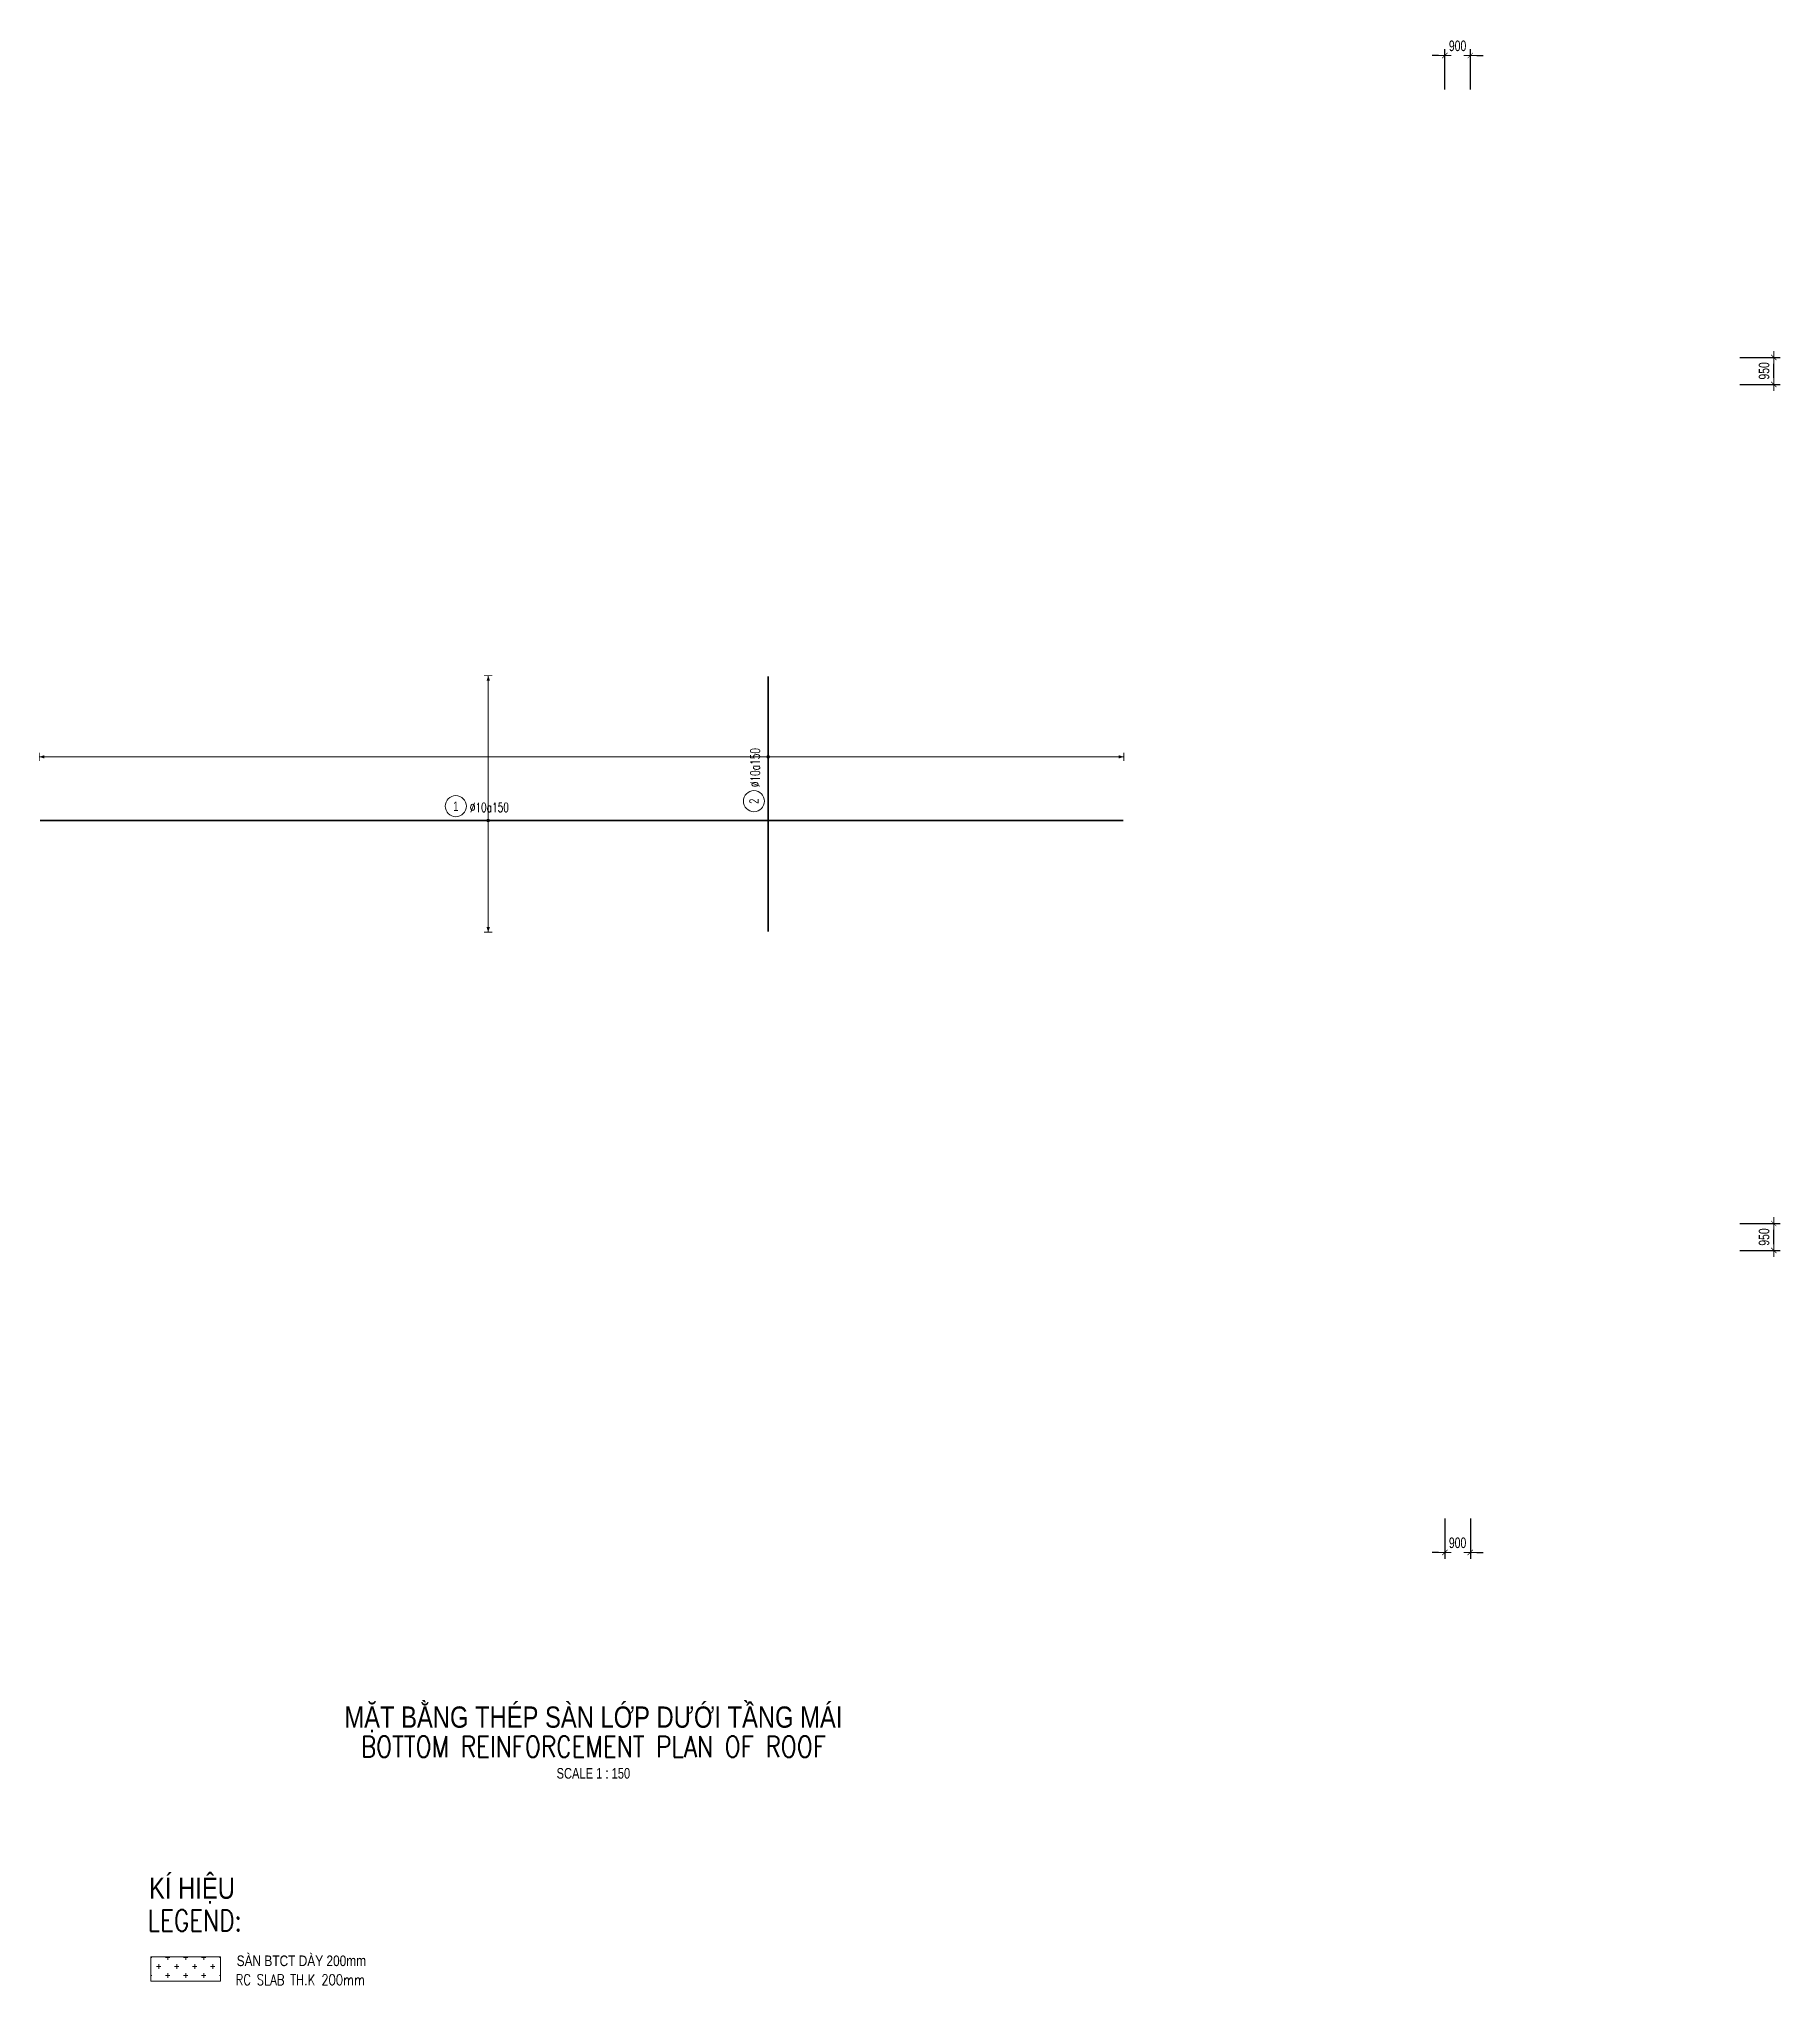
# Model space of a CAD drawing. Header units: millimetres. Extents: x 142010 to 329575, y -17961 to 50684.
# Drawn here: x 142010 to 203425, y -17961 to 50684 of the extents above; entities that cross this region are included whole.
import ezdxf
from ezdxf.enums import TextEntityAlignment as Align

# ---------------------------------------------------------------- set-up
doc = ezdxf.new("R2010")
doc.units = ezdxf.units.MM
doc.layers.get('0').update_dxf_attribs({"lineweight": 20})
doc.layers.get('Defpoints').update_dxf_attribs({"color": 151, "lineweight": 9})
for name, color, linetype, lineweight in [('NDC_S_ANNO', 7, 'Continuous', 20), ('NDC_S_DIM', 1, 'Continuous', 15), ('NDC_S_ENG TEXT', 2, 'Continuous', 20), ('NDC_S_ENG TITLE', 3, 'Continuous', 20), ('NDC_S_HATCH MATERIAL', 8, 'Continuous', 13), ('NDC_S_REBAR', 4, 'Continuous', 35), ('NDC_S_SLAB', 2, 'Continuous', 20), ('NDC_S_TEXT SYMBOL', 7, 'Continuous', 20), ('NDC_S_VN TEXT', 7, 'Continuous', 20), ('NDC_S_VN TITLE', 6, 'Continuous', 35)]:
    doc.layers.add(name, color=color, linetype=linetype, lineweight=lineweight)
doc.styles.add('$0$NDC_EN TXT', font='romans.shx', dxfattribs={"width": 0.8})
doc.styles.add('ARIAL', font='arial.ttf', dxfattribs={"width": 0.7})
doc.styles.add('NDC_ANNO', font='', dxfattribs={"width": 0.8})
doc.styles.add('NDC_DIM', font='', dxfattribs={"width": 0.75})
doc.styles.add('NDC_EN TXT', font='romans.shx', dxfattribs={"width": 0.8})
doc.styles.add('NDC_ROMANS', font='romans.shx', dxfattribs={"width": 0.7})
doc.styles.add('NDC_VIE TXT', font='arial.ttf', dxfattribs={"width": 0.8})
doc.styles.get('NDC_ANNO').set_extended_font_data('Dotum')
doc.styles.get('NDC_DIM').set_extended_font_data('Dotum')
doc.dimstyles.new('NDC_dim_150', dxfattribs={"dimscale": 150, "dimtxt": 2.5, "dimasz": 1.5, "dimexe": 1.5, "dimexo": 2.5, "dimgap": 1, "dimtad": 1, "dimdec": 0, "dimzin": 0, "dimdsep": 46, "dimtxsty": 'NDC_DIM', "dimblk": 'DIMMARK', "dimcen": 0.09, "dimdle": 1.2, "dimclrd": 1, "dimclre": 1, "dimclrt": 3, "dimadec": 0, "dimazin": 0, "dimtfac": 1, "dimtdec": 0, "dimtix": 1, "dimtofl": 0, "dimtmove": 0, "dimatfit": 3, "dimfxl": 8, "dimfxlon": 1, "dimtolj": 1, "dimtzin": 0, "dimarcsym": 0})

msp = doc.modelspace()

# ---------------------------------------------------------------- texts
at = {"layer": 'NDC_S_ENG TEXT', "style": '$0$NDC_EN TXT', "width": 0.8}
for s, height, p in [('LEGEND:', 750, (145845.4, -16059.5)), ('RC SLAB TH.K 200mm', 375, (148947, -17961))]:
    msp.add_text(s, height=height, dxfattribs=at).set_placement(p)
at = {"layer": 'NDC_S_VN TEXT', "style": 'NDC_VIE TXT', "width": 0.8}
msp.add_text('KÍ HIỆU', height=750, dxfattribs=at).set_placement((145895.7, -14168.4), align=Align.TOP_LEFT)
msp.add_text('SÀN BTCT DÀY 200mm', height=375, dxfattribs=at).set_placement((148985.3, -17292.2))

# ---------------------------------------------------------------- blocks, each defined once
blk = doc.blocks.new('DIMMARK')
at = {"layer": 'NDC_S_DIM', "color": 1}
blk.add_line((-1.5, 0), (1, 0), dxfattribs=at)
at = {"layer": 'NDC_S_DIM', "color": 2, "const_width": 0.1}
blk.add_lwpolyline([(-0.42, -0.42), (0.42, 0.42)], dxfattribs=at)
blk = doc.blocks.new('*D6')
at = {"layer": 'Defpoints', "color": 0, "ltscale": 100, "transparency": 16777216}
for p in [(188189, 8900), (203200, 8900), (188189, 7950)]:
    blk.add_point(p, dxfattribs=at)
at = {"layer": 'NDC_S_DIM', "color": 1, "lineweight": -2, "ltscale": 100, "transparency": 16777216}
for p, q in [((202000, 8900), (203425, 8900)), ((203200, 8175), (203200, 8675)), ((202000, 7950), (203425, 7950))]:
    blk.add_line(p, q, dxfattribs=at)
at = {"layer": 'NDC_S_DIM', "color": 1, "lineweight": -2, "ltscale": 100, "transparency": 16777216, "xscale": 225, "yscale": 225, "zscale": 225}
for p, rotation in [((203200, 8900), 90), ((203200, 7950), 270)]:
    blk.add_blockref('DIMMARK', p, dxfattribs=dict(at, rotation=rotation))
at = {"layer": 'NDC_S_DIM', "color": 3, "ltscale": 100, "transparency": 16777216, "insert": (202862, 8425), "char_height": 375, "attachment_point": 5, "rotation": 90, "style": 'NDC_DIM'}
blk.add_mtext('\\A1;950', dxfattribs=at)
blk = doc.blocks.new('*D7')
at = {"layer": 'Defpoints', "color": 0, "ltscale": 100, "transparency": 16777216}
for p in [(188315, 39450), (203200, 39450), (188315, 38500)]:
    blk.add_point(p, dxfattribs=at)
at = {"layer": 'NDC_S_DIM', "color": 1, "lineweight": -2, "ltscale": 100, "transparency": 16777216}
for p, q in [((202000, 39450), (203425, 39450)), ((203200, 38725), (203200, 39225)), ((202000, 38500), (203425, 38500))]:
    blk.add_line(p, q, dxfattribs=at)
at = {"layer": 'NDC_S_DIM', "color": 1, "lineweight": -2, "ltscale": 100, "transparency": 16777216, "xscale": 225, "yscale": 225, "zscale": 225}
for p, rotation in [((203200, 39450), 90), ((203200, 38500), 270)]:
    blk.add_blockref('DIMMARK', p, dxfattribs=dict(at, rotation=rotation))
at = {"layer": 'NDC_S_DIM', "color": 3, "ltscale": 100, "transparency": 16777216, "insert": (202862, 38975), "char_height": 375, "attachment_point": 5, "rotation": 90, "style": 'NDC_DIM'}
blk.add_mtext('\\A1;950', dxfattribs=at)
blk = doc.blocks.new('*D8')
at = {"layer": 'Defpoints', "color": 0, "ltscale": 100, "transparency": 16777216}
for p in [(192500, 50100), (191600, 34011), (192500, 34011)]:
    blk.add_point(p, dxfattribs=at)
at = {"layer": 'NDC_S_DIM', "color": 1, "lineweight": -2, "ltscale": 100, "transparency": 16777216}
for p, q in [((191600, 48900), (191600, 50325)), ((192500, 48900), (192500, 50325)), ((191375, 50100), (191150, 50100)), ((192725, 50100), (192950, 50100))]:
    blk.add_line(p, q, dxfattribs=at)
at = {"layer": 'NDC_S_DIM', "color": 1, "lineweight": -2, "ltscale": 100, "transparency": 16777216, "xscale": 225, "yscale": 225, "zscale": 225}
blk.add_blockref('DIMMARK', (191600, 50100), dxfattribs=at)
at = {"layer": 'NDC_S_DIM', "color": 1, "lineweight": -2, "ltscale": 100, "transparency": 16777216, "xscale": 225, "yscale": 225, "zscale": 225, "rotation": 180}
blk.add_blockref('DIMMARK', (192500, 50100), dxfattribs=at)
at = {"layer": 'NDC_S_DIM', "color": 3, "ltscale": 100, "transparency": 16777216, "insert": (192050, 50438), "char_height": 375, "attachment_point": 5, "style": 'NDC_DIM'}
blk.add_mtext('\\A1;900', dxfattribs=at)
blk = doc.blocks.new('*D9')
at = {"layer": 'Defpoints', "color": 0, "ltscale": 100, "transparency": 16777216}
for p in [(191600, 12767), (192500, 12767), (192500, -2700)]:
    blk.add_point(p, dxfattribs=at)
at = {"layer": 'NDC_S_DIM', "color": 1, "lineweight": -2, "ltscale": 100, "transparency": 16777216}
for p, q in [((191600, -1500), (191600, -2925)), ((192500, -1500), (192500, -2925)), ((191375, -2700), (191150, -2700)), ((192725, -2700), (192950, -2700))]:
    blk.add_line(p, q, dxfattribs=at)
at = {"layer": 'NDC_S_DIM', "color": 1, "lineweight": -2, "ltscale": 100, "transparency": 16777216, "xscale": 225, "yscale": 225, "zscale": 225}
blk.add_blockref('DIMMARK', (191600, -2700), dxfattribs=at)
at = {"layer": 'NDC_S_DIM', "color": 1, "lineweight": -2, "ltscale": 100, "transparency": 16777216, "xscale": 225, "yscale": 225, "zscale": 225, "rotation": 180}
blk.add_blockref('DIMMARK', (192500, -2700), dxfattribs=at)
at = {"layer": 'NDC_S_DIM', "color": 3, "ltscale": 100, "transparency": 16777216, "insert": (192050, -2362), "char_height": 375, "attachment_point": 5, "style": 'NDC_DIM'}
blk.add_mtext('\\A1;900', dxfattribs=at)
blk = doc.blocks.new('Drawing name_symbol')
at = {"layer": 'NDC_S_ENG TITLE', "style": 'NDC_EN TXT', "width": 0.8}
blk.add_attdef('SECTDET1', text='', height=5, dxfattribs=at).set_placement((0, 1.01), align=Align.CENTER)
at = {"layer": 'NDC_S_TEXT SYMBOL', "lineweight": 25, "style": 'NDC_ANNO', "width": 0.8}
blk.add_attdef('SSCALE', text='', height=2.5, dxfattribs=at).set_placement((0, -4), align=Align.CENTER)
at = {"layer": 'NDC_S_VN TITLE', "style": 'NDC_VIE TXT', "width": 0.8}
blk.add_attdef('SECTDET2', text='', height=5, dxfattribs=at).set_placement((0, 7.97), align=Align.CENTER)
blk = doc.blocks.new('*U18')
h = blk.add_hatch(color=6)
edge = h.paths.add_edge_path()
edge.add_arc((4.81, 0), 0.3, 0, 360)
at = {"layer": 'NDC_S_DIM', "color": 6}
for q in [(4.81, 171.39), (4.81, -83.61)]:
    blk.add_line((4.81, 0), q, dxfattribs=at)
for points in [[(3.81, 171.39, 0.2, 0.2, 0), (5.81, 171.39, 0, 0, 0)], [(3.81, -83.61, 0.2, 0.2, 0), (5.81, -83.61, 0, 0, 0)]]:
    blk.add_lwpolyline(points, format="xyseb", dxfattribs=at)
at = {"layer": 'NDC_S_DIM'}
blk.add_circle((-5.62, 3.36), 2.48, dxfattribs=at)
at = {"layer": 'NDC_S_DIM', "color": 6}
blk.add_circle((4.81, 0), 0.3, dxfattribs=at)
for points in [[(4.41, 170.19), (4.81, 171.39), (5.21, 170.19)], [(4.41, -82.41), (4.81, -83.61), (5.21, -82.41)]]:
    blk.add_solid(points, dxfattribs=at)
at = {"layer": 'NDC_S_REBAR'}
for p, q in [((0, 0), (-36.27, 0)), ((-36.27, 0), (-36.27, 0)), ((0, 0), (23.73, 0)), ((23.73, 0), (23.73, 0)), ((23.73, 0), (23.73, 0)), ((-36.27, 0), (-36.27, 0))]:
    blk.add_line(p, q, dxfattribs=at)
at = {"layer": 'NDC_S_VN TEXT', "style": 'ARIAL', "width": 0.7}
blk.add_attdef('KHT', text='', height=2.2, dxfattribs=at).set_placement((-5.62, 3.36), align=Align.MIDDLE_CENTER)
at = {"layer": 'NDC_S_VN TEXT', "color": 3, "style": 'NDC_ROMANS', "width": 0.7}
blk.add_attdef('DKT', (-2.32, 1.98), '', height=2.2, dxfattribs=at)
blk = doc.blocks.new('*U17')
h = blk.add_hatch(color=6)
edge = h.paths.add_edge_path()
edge.add_arc((-75.12, 0), 0.3, 0, 360)
at = {"layer": 'NDC_S_DIM', "color": 6}
for q in [(-75.12, 34.06), (-75.12, -26.28)]:
    blk.add_line((-75.12, 0), q, dxfattribs=at)
for points in [[(-76.12, 34.06, 0.2, 0.2, 0), (-74.12, 34.06, 0, 0, 0)], [(-76.12, -26.28, 0.2, 0.2, 0), (-74.12, -26.28, 0, 0, 0)]]:
    blk.add_lwpolyline(points, format="xyseb", dxfattribs=at)
at = {"layer": 'NDC_S_DIM'}
blk.add_circle((-82.75, 3.36), 2.48, dxfattribs=at)
at = {"layer": 'NDC_S_DIM', "color": 6}
blk.add_circle((-75.12, 0), 0.3, dxfattribs=at)
for points in [[(-75.52, 32.86), (-75.12, 34.06), (-74.72, 32.86)], [(-75.52, -25.08), (-75.12, -26.28), (-74.72, -25.08)]]:
    blk.add_solid(points, dxfattribs=at)
at = {"layer": 'NDC_S_REBAR'}
for p, q in [((0, 0), (-180.51, 0)), ((-180.51, 0), (-180.51, 0)), ((0, 0), (74.16, 0)), ((74.16, 0), (74.16, 0)), ((74.16, 0), (74.16, 0)), ((-180.51, 0), (-180.51, 0))]:
    blk.add_line(p, q, dxfattribs=at)
at = {"layer": 'NDC_S_VN TEXT', "style": 'ARIAL', "width": 0.7}
blk.add_attdef('KHT', text='', height=2.2, dxfattribs=at).set_placement((-82.75, 3.36), align=Align.MIDDLE_CENTER)
at = {"layer": 'NDC_S_VN TEXT', "color": 3, "style": 'NDC_ROMANS', "width": 0.7}
blk.add_attdef('DKT', (-79.45, 1.98), '', height=2.2, dxfattribs=at)

# ---------------------------------------------------------------- dimensions: what is measured, and where the dimension line sits
at = {"layer": 'NDC_S_DIM', "ltscale": 100}
for base, p1, p2, picture, middle in [((192500, 50100), (191600, 34010.5), (192500, 34010.5), '*D8', (192050, 50437.8)), ((192500, -2700), (191600, 12767.1), (192500, 12767.1), '*D9', (192050, -2362.2))]:
    dim = msp.add_linear_dim(base=base, p1=p1, p2=p2, dimstyle='NDC_dim_150', dxfattribs=at)
    dim.commit()
    dim.dimension.update_dxf_attribs({"geometry": picture, "text_midpoint": middle})
for base, p1, p2, picture, middle in [((203200, 39450), (188315.4, 38500), (188315.4, 39450), '*D7', (202862.2, 38975)), ((203200, 8900), (188188.6, 7950), (188188.6, 8900), '*D6', (202862.2, 8425))]:
    dim = msp.add_linear_dim(base=base, p1=p1, p2=p2, angle=90, dimstyle='NDC_dim_150', dxfattribs=at)
    dim.commit()
    dim.dimension.update_dxf_attribs({"geometry": picture, "text_midpoint": middle})

# ---------------------------------------------------------------- hatches: boundary and pattern name
at = {"layer": 'NDC_S_HATCH MATERIAL', "ltscale": 100}
h = msp.add_hatch(dxfattribs=at)
h.set_pattern_fill('CROSS', color=256, scale=50)
h.set_pattern_definition([(0, (-57998, -8733.27), (317.5, 317.5), [158.75, -476.25]), (90, (-57918.62, -8812.65), (-317.5, 317.5), [158.75, -476.25])])
h.paths.add_polyline_path([(145959.8, -16964.2), (145959.8, -17828.3), (148418.2, -17828.3), (148418.2, -16964.2)])

# ---------------------------------------------------------------- linework, layer by layer
at = {"layer": 'NDC_S_SLAB'}
msp.add_lwpolyline([(145959.8, -16964.2), (148418.2, -16964.2), (148418.2, -17828.3), (145959.8, -17828.3)], close=True, dxfattribs=at)

# ---------------------------------------------------------------- block references
at = {"layer": 'NDC_S_ANNO', "xscale": 150, "yscale": 150, "zscale": 150}
msp.add_blockref('Drawing name_symbol', (161567.1, -10079.2), dxfattribs=at).add_auto_attribs({'SECTDET1': 'BOTTOM REINFORCEMENT PLAN OF ROOF', 'SECTDET2': 'MẶT BẰNG THÉP SÀN LỚP DƯỚI TẦNG MÁI', 'SSCALE': 'SCALE 1 : 150'})
at = {"layer": 'NDC_S_REBAR', "xscale": 150, "yscale": 150, "zscale": 150, "rotation": 90}
msp.add_blockref('*U18', (167733.8, 24640.4), dxfattribs=at).add_auto_attribs({'KHT': '2', 'DKT': '%%c10a150'})
at = {"layer": 'NDC_S_REBAR', "xscale": 150, "yscale": 150, "zscale": 150}
msp.add_blockref('*U17', (169126.4, 23116.4), dxfattribs=at).add_auto_attribs({'KHT': '1', 'DKT': '%%c10a150'})

msp.set_redraw_order([(e.dxf.handle, doc.entitydb.next_handle()) for e in msp.query("TEXT MTEXT ATTDEF DIMENSION ARC_DIMENSION")])  # texts and dimensions are drawn at this point

doc.saveas('drawing.dxf')
